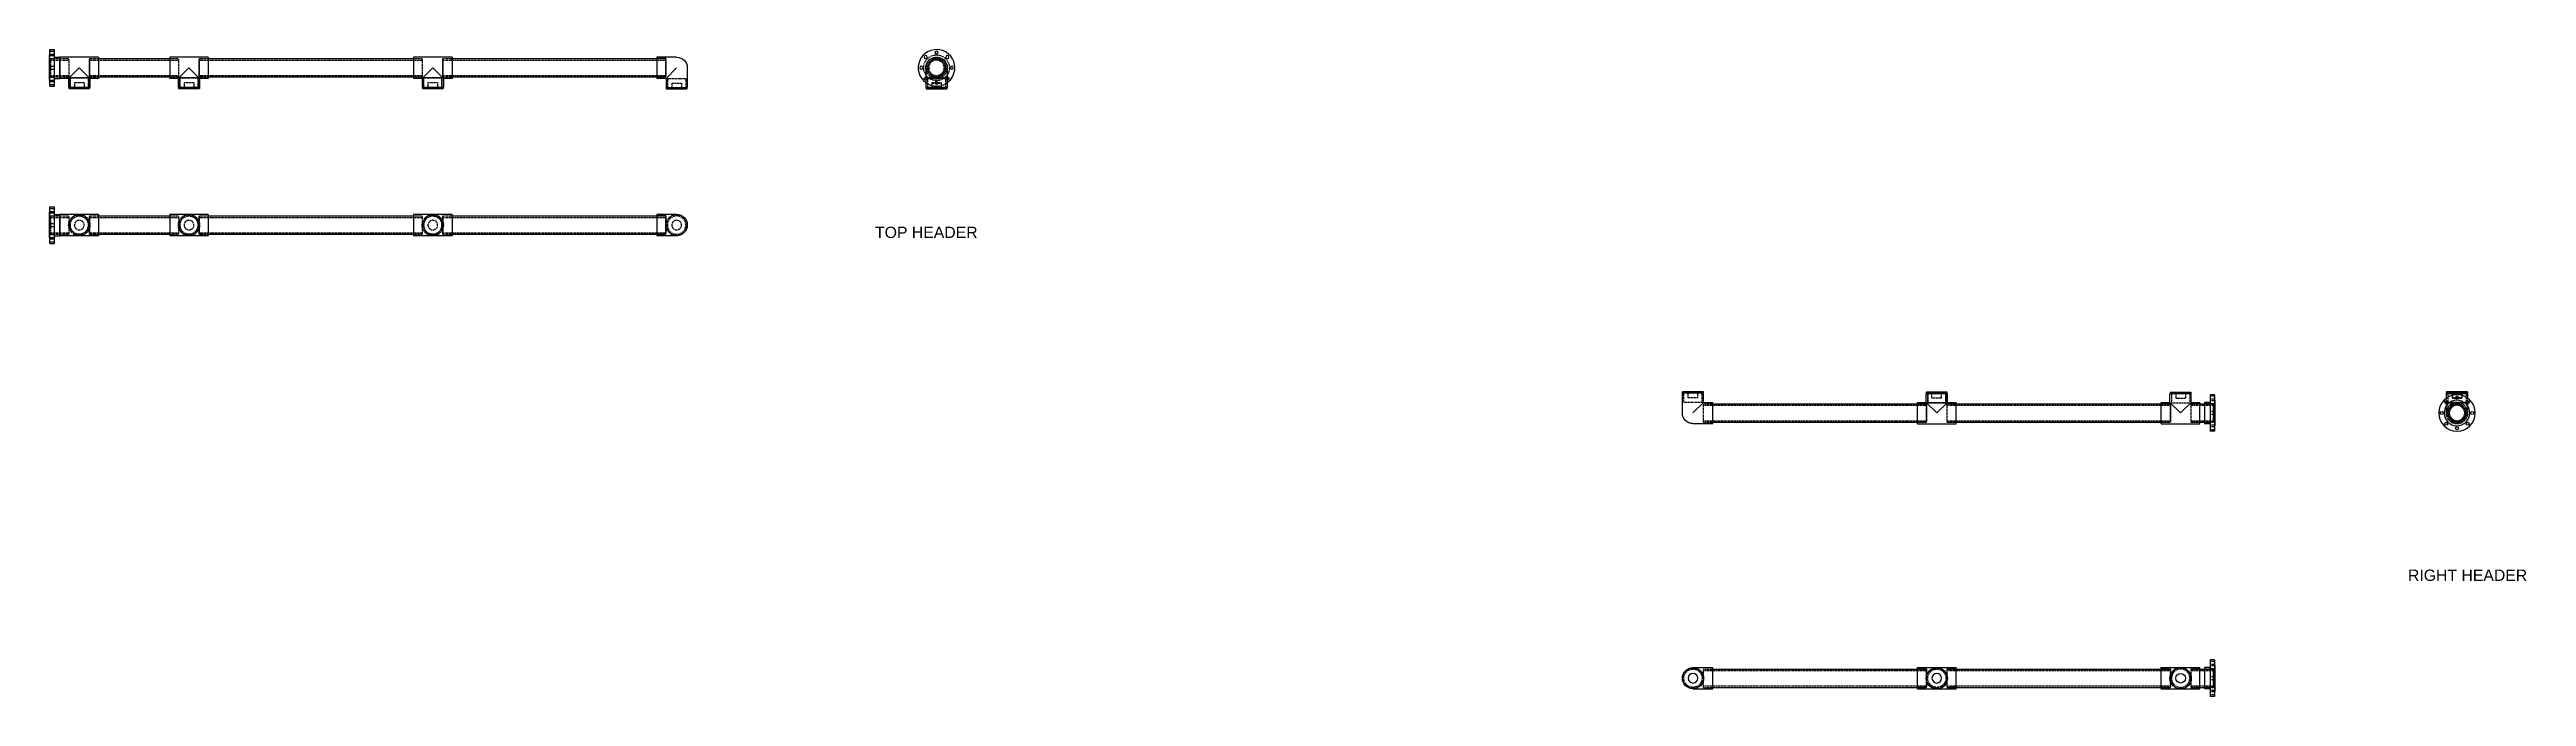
# Model space of a CAD drawing. Header units: inches. Extents: x 384 to 2495, y 344 to 1371.
# Drawn here: x 384 to 994, y 409 to 568 of the extents above; entities that cross this region are included whole.
import ezdxf

# ---------------------------------------------------------------- set-up
doc = ezdxf.new("R2010")
doc.units = ezdxf.units.IN
doc.header["$MEASUREMENT"] = 0
doc.linetypes.add('HIDDEN', pattern=[0.375, 0.25, -0.125])
doc.layers.add('HIDDEN', color=4, linetype='HIDDEN')
doc.layers.add('VISIBLE', color=7, linetype='Continuous')
doc.styles.get("Standard").update_dxf_attribs({"font": 'arial.ttf'})

msp = doc.modelspace()

# ---------------------------------------------------------------- texts
at = {"layer": 'VISIBLE', "attachment_point": 1}
for s, insert, char_height in [('TOP HEADER', (587.16, 524.39), 2.78), ('RIGHT HEADER', (964.4, 439.96), 2.7796)]:
    msp.add_mtext_dynamic_manual_height_columns(s, width=33.2666, gutter_width=1, heights=[0], dxfattribs=dict(at, insert=insert, char_height=char_height))

# ---------------------------------------------------------------- linework, layer by layer
at = {"layer": 'HIDDEN'}
for p, q in [((384.08, 567.64), (385.2, 567.64)), ((384.08, 566.89), (385.2, 566.89)), ((384.02, 565.67), (384.08, 565.67)), ((384.02, 561.37), (384.08, 561.37)), ((384.08, 566.55), (385.2, 566.55)), ((384.08, 565.8), (385.2, 565.8)), ((384.08, 565.41), (384.33, 565.41)), ((384.08, 563.89), (385.2, 563.89)), ((384.08, 563.14), (385.2, 563.14)), ((384.08, 561.63), (384.33, 561.63)), ((384.08, 561.24), (385.2, 561.24)), ((384.33, 561.27), (384.33, 565.77)), ((384.33, 565.77), (388.83, 565.77)), ((384.33, 561.27), (384.33, 565.77)), ((384.33, 565.77), (386.58, 565.77)), ((384.33, 565.41), (388.83, 565.41)), ((384.33, 561.63), (388.83, 561.63)), ((384.33, 561.27), (388.83, 561.27)), ((384.33, 561.27), (386.58, 561.27)), ((386.58, 565.77), (388.83, 565.77)), ((386.58, 561.27), (388.83, 561.27)), ((388.83, 561.27), (388.83, 565.77)), ((388.83, 561.27), (388.83, 565.77)), ((389.08, 561.02), (393.58, 561.02)), ((389.08, 561.02), (389.08, 558.77)), ((393.58, 561.02), (389.08, 561.02)), ((389.08, 558.77), (389.08, 561.02)), ((393.58, 561.02), (393.58, 558.77)), ((393.58, 558.77), (393.58, 561.02)), ((393.83, 565.77), (393.83, 561.27)), ((393.83, 565.77), (396.08, 565.77)), ((393.83, 561.27), (393.83, 565.77)), ((393.83, 565.77), (396.08, 565.77)), ((393.83, 565.41), (415.83, 565.41)), ((393.83, 561.63), (415.83, 561.63)), ((393.83, 561.27), (396.08, 561.27)), ((393.83, 561.27), (396.08, 561.27)), ((413.58, 565.77), (415.83, 565.77)), ((413.58, 565.77), (415.83, 565.77)), ((413.58, 561.27), (415.83, 561.27)), ((413.58, 561.27), (415.83, 561.27)), ((415.83, 561.27), (415.83, 565.77)), ((415.83, 561.27), (415.83, 565.77)), ((416.08, 561.02), (420.58, 561.02)), ((416.08, 561.02), (416.08, 558.77)), ((420.58, 561.02), (416.08, 561.02)), ((416.08, 558.77), (416.08, 561.02)), ((420.58, 561.02), (420.58, 558.77)), ((420.58, 558.77), (420.58, 561.02)), ((420.83, 565.77), (420.83, 561.27)), ((420.83, 565.77), (423.08, 565.77)), ((420.83, 561.27), (420.83, 565.77)), ((420.83, 565.77), (423.08, 565.77)), ((420.83, 565.41), (475.83, 565.41)), ((420.83, 561.63), (475.83, 561.63)), ((420.83, 561.27), (423.08, 561.27)), ((420.83, 561.27), (423.08, 561.27)), ((473.58, 565.77), (475.83, 565.77)), ((473.58, 565.77), (475.83, 565.77)), ((473.58, 561.27), (475.83, 561.27)), ((473.58, 561.27), (475.83, 561.27)), ((475.83, 561.27), (475.83, 565.77)), ((475.83, 561.27), (475.83, 565.77)), ((476.08, 561.02), (480.58, 561.02)), ((476.08, 561.02), (476.08, 558.77)), ((480.58, 561.02), (476.08, 561.02)), ((476.08, 558.77), (476.08, 561.02)), ((480.58, 561.02), (480.58, 558.77)), ((480.58, 558.77), (480.58, 561.02)), ((480.83, 565.77), (480.83, 561.27)), ((480.83, 565.77), (483.08, 565.77)), ((480.83, 561.27), (480.83, 565.77)), ((480.83, 565.77), (483.08, 565.77)), ((480.83, 565.41), (535.7, 565.41)), ((480.83, 561.63), (535.7, 561.63)), ((480.83, 561.27), (483.08, 561.27)), ((480.83, 561.27), (483.08, 561.27)), ((533.45, 565.77), (535.7, 565.77)), ((535.7, 565.77), (533.45, 565.77)), ((533.45, 561.27), (535.7, 561.27)), ((535.7, 561.27), (533.45, 561.27)), ((535.7, 561.27), (535.7, 565.77)), ((535.7, 565.77), (535.7, 561.27)), ((536.08, 560.89), (540.58, 560.89)), ((536.08, 560.89), (536.08, 558.64)), ((536.08, 560.89), (540.58, 560.89)), ((536.08, 560.89), (536.08, 558.64)), ((540.58, 560.89), (540.58, 558.64)), ((540.58, 560.89), (540.58, 558.64)), ((600.04, 561.02), (602.29, 561.02)), ((600.04, 561.02), (600.04, 560.89)), ((604.54, 561.02), (600.04, 561.02)), ((600.04, 560.89), (600.04, 561.02)), ((600.04, 560.89), (602.29, 560.89)), ((600.04, 560.89), (600.04, 558.64)), ((600.04, 560.89), (602.29, 560.89)), ((600.04, 560.89), (600.04, 558.64)), ((602.29, 561.02), (604.54, 561.02)), ((602.29, 560.89), (604.54, 560.89)), ((602.29, 560.89), (604.54, 560.89)), ((604.54, 561.02), (604.54, 560.89)), ((604.54, 560.89), (604.54, 561.02)), ((604.54, 560.89), (604.54, 558.64)), ((604.54, 560.89), (604.54, 558.64)), ((384.08, 560.49), (385.2, 560.49)), ((384.08, 560.14), (385.2, 560.14)), ((384.08, 559.39), (385.2, 559.39)), ((390.14, 559.89), (392.52, 559.89)), ((390.14, 559.89), (390.14, 558.43)), ((392.52, 559.89), (392.52, 558.43)), ((417.14, 559.89), (419.52, 559.89)), ((417.14, 559.89), (417.14, 558.43)), ((419.52, 559.89), (419.52, 558.43)), ((477.14, 559.89), (479.52, 559.89)), ((477.14, 559.89), (477.14, 558.43)), ((479.52, 559.89), (479.52, 558.43)), ((537.14, 559.77), (539.52, 559.77)), ((537.14, 559.77), (537.14, 558.3)), ((539.52, 559.77), (539.52, 558.3)), ((599.68, 558.77), (604.89, 558.77)), ((599.73, 558.72), (602.29, 558.72)), ((599.73, 558.72), (599.73, 558.64)), ((599.73, 558.43), (602.29, 558.43)), ((601.1, 559.89), (603.47, 559.89)), ((601.1, 559.89), (601.1, 559.77)), ((601.1, 559.77), (603.47, 559.77)), ((601.1, 559.77), (601.1, 558.3)), ((602.29, 558.72), (604.84, 558.72)), ((602.29, 558.43), (604.84, 558.43)), ((603.47, 559.89), (603.47, 559.77)), ((603.47, 559.77), (603.47, 558.3)), ((604.84, 558.72), (604.84, 558.64)), ((384.02, 526.94), (384.08, 526.94)), ((384.08, 528.91), (385.2, 528.91)), ((384.08, 528.16), (385.2, 528.16)), ((384.08, 527.82), (385.2, 527.82)), ((384.08, 527.07), (385.2, 527.07)), ((384.08, 526.68), (384.33, 526.68)), ((384.08, 525.16), (385.2, 525.16)), ((384.08, 524.41), (385.2, 524.41)), ((384.33, 522.54), (384.33, 527.04)), ((384.33, 527.04), (388.83, 527.04)), ((384.33, 522.54), (384.33, 527.04)), ((384.33, 527.04), (386.58, 527.04)), ((384.33, 526.68), (388.83, 526.68)), ((386.58, 527.04), (388.83, 527.04)), ((388.83, 522.54), (388.83, 527.04)), ((388.83, 524.79), (388.83, 527.04)), ((388.83, 522.54), (388.83, 524.79)), ((393.83, 527.04), (393.83, 522.54)), ((393.83, 527.04), (396.08, 527.04)), ((393.83, 524.79), (393.83, 527.04)), ((393.83, 527.04), (396.08, 527.04)), ((393.83, 526.68), (415.83, 526.68)), ((393.83, 522.54), (393.83, 524.79)), ((413.58, 527.04), (415.83, 527.04)), ((413.58, 527.04), (415.83, 527.04)), ((415.83, 522.54), (415.83, 527.04)), ((415.83, 524.79), (415.83, 527.04)), ((415.83, 522.54), (415.83, 524.79)), ((420.83, 527.04), (420.83, 522.54)), ((420.83, 527.04), (423.08, 527.04)), ((420.83, 524.79), (420.83, 527.04)), ((420.83, 527.04), (423.08, 527.04)), ((420.83, 526.68), (475.83, 526.68)), ((420.83, 522.54), (420.83, 524.79)), ((473.58, 527.04), (475.83, 527.04)), ((473.58, 527.04), (475.83, 527.04)), ((475.83, 522.54), (475.83, 527.04)), ((475.83, 524.79), (475.83, 527.04)), ((475.83, 522.54), (475.83, 524.79)), ((480.83, 527.04), (480.83, 522.54)), ((480.83, 527.04), (483.08, 527.04)), ((480.83, 524.79), (480.83, 527.04)), ((480.83, 527.04), (483.08, 527.04)), ((480.83, 526.68), (535.7, 526.68)), ((480.83, 522.54), (480.83, 524.79)), ((533.45, 527.04), (535.7, 527.04)), ((535.7, 527.04), (533.45, 527.04)), ((535.7, 522.54), (535.7, 527.04)), ((535.7, 527.04), (535.7, 522.54)), ((384.02, 522.64), (384.08, 522.64)), ((384.08, 522.9), (384.33, 522.9)), ((384.08, 522.51), (385.2, 522.51)), ((384.08, 521.76), (385.2, 521.76)), ((384.08, 521.41), (385.2, 521.41)), ((384.08, 520.66), (385.2, 520.66)), ((384.33, 522.9), (388.83, 522.9)), ((384.33, 522.54), (388.83, 522.54)), ((384.33, 522.54), (386.58, 522.54)), ((386.58, 522.54), (388.83, 522.54)), ((393.83, 522.9), (415.83, 522.9)), ((393.83, 522.54), (396.08, 522.54)), ((393.83, 522.54), (396.08, 522.54)), ((413.58, 522.54), (415.83, 522.54)), ((413.58, 522.54), (415.83, 522.54)), ((420.83, 522.9), (475.83, 522.9)), ((420.83, 522.54), (423.08, 522.54)), ((420.83, 522.54), (423.08, 522.54)), ((473.58, 522.54), (475.83, 522.54)), ((473.58, 522.54), (475.83, 522.54)), ((480.83, 522.9), (535.7, 522.9)), ((480.83, 522.54), (483.08, 522.54)), ((480.83, 522.54), (483.08, 522.54)), ((533.45, 522.54), (535.7, 522.54)), ((535.7, 522.54), (533.45, 522.54)), ((786.2, 481.14), (786.2, 483.39)), ((786.2, 481.14), (786.2, 483.39)), ((787.26, 482.27), (787.26, 483.74)), ((789.64, 482.27), (787.26, 482.27)), ((789.64, 482.27), (789.64, 483.74)), ((790.7, 481.14), (790.7, 483.39)), ((790.7, 481.14), (790.7, 483.39)), ((846.2, 481.02), (846.2, 483.27)), ((846.2, 483.27), (846.2, 481.02)), ((847.26, 482.14), (847.26, 483.61)), ((849.64, 482.14), (847.26, 482.14)), ((849.64, 482.14), (849.64, 483.61)), ((850.7, 481.02), (850.7, 483.27)), ((850.7, 483.27), (850.7, 481.02)), ((906.2, 483.27), (906.2, 481.02)), ((906.2, 483.27), (906.2, 481.02)), ((907.26, 483.61), (907.26, 482.14)), ((907.26, 482.14), (909.64, 482.14)), ((909.64, 483.61), (909.64, 482.14)), ((910.7, 483.27), (910.7, 481.02)), ((910.7, 483.27), (910.7, 481.02)), ((916.82, 482.64), (915.69, 482.64)), ((916.82, 481.89), (915.69, 481.89)), ((916.82, 481.55), (915.69, 481.55)), ((973.84, 481.54), (973.84, 482.17)), ((973.85, 478.52), (973.85, 483.27)), ((979.01, 483.44), (973.91, 483.44)), ((979.01, 483.39), (973.91, 483.39)), ((974.21, 483.32), (974.21, 483.44)), ((974.21, 483.32), (974.21, 483.39)), ((974.21, 483.27), (974.21, 481.02)), ((974.21, 483.27), (974.21, 481.02)), ((975.27, 483.61), (975.27, 483.74)), ((975.27, 483.61), (975.27, 482.14)), ((976.46, 482.27), (975.27, 482.27)), ((975.27, 482.14), (977.65, 482.14)), ((977.65, 482.27), (976.46, 482.27)), ((977.65, 483.61), (977.65, 483.74)), ((977.65, 483.61), (977.65, 482.14)), ((978.71, 483.32), (978.71, 483.44)), ((978.71, 483.32), (978.71, 483.39)), ((978.71, 483.27), (978.71, 481.02)), ((978.71, 483.27), (978.71, 481.02)), ((979.07, 478.52), (979.07, 483.27)), ((979.09, 481.54), (979.09, 482.17)), ((790.7, 481.14), (786.2, 481.14)), ((790.7, 481.14), (786.2, 481.14)), ((791.07, 476.27), (791.07, 480.77)), ((791.07, 480.77), (793.32, 480.77)), ((791.07, 476.27), (791.07, 480.77)), ((791.07, 480.77), (793.32, 480.77)), ((791.07, 480.41), (845.95, 480.41)), ((791.07, 476.63), (845.95, 476.63)), ((791.07, 476.27), (793.32, 476.27)), ((791.07, 476.27), (793.32, 476.27)), ((843.7, 480.77), (845.95, 480.77)), ((845.95, 480.77), (843.7, 480.77)), ((843.7, 476.27), (845.95, 476.27)), ((845.95, 476.27), (843.7, 476.27)), ((845.95, 476.27), (845.95, 480.77)), ((845.95, 480.77), (845.95, 476.27)), ((850.7, 481.02), (846.2, 481.02)), ((846.2, 481.02), (850.7, 481.02)), ((850.95, 480.77), (850.95, 476.27)), ((850.95, 480.77), (853.2, 480.77)), ((850.95, 480.77), (850.95, 476.27)), ((853.2, 480.77), (850.95, 480.77)), ((850.95, 480.41), (905.95, 480.41)), ((850.95, 476.63), (905.95, 476.63)), ((850.95, 476.27), (853.2, 476.27)), ((853.2, 476.27), (850.95, 476.27)), ((903.7, 480.77), (905.95, 480.77)), ((905.95, 480.77), (903.7, 480.77)), ((903.7, 476.27), (905.95, 476.27)), ((905.95, 476.27), (903.7, 476.27)), ((905.95, 476.27), (905.95, 480.77)), ((905.95, 480.77), (905.95, 476.27)), ((906.2, 481.02), (910.7, 481.02)), ((906.2, 481.02), (910.7, 481.02)), ((910.95, 480.77), (910.95, 476.27)), ((910.95, 480.77), (913.2, 480.77)), ((910.95, 480.77), (910.95, 476.27)), ((913.2, 480.77), (910.95, 480.77)), ((910.95, 480.41), (916.57, 480.41)), ((910.95, 476.63), (916.57, 476.63)), ((910.95, 476.27), (913.2, 476.27)), ((913.2, 476.27), (910.95, 476.27)), ((914.32, 480.77), (916.57, 480.77)), ((916.57, 480.77), (914.32, 480.77)), ((914.32, 476.27), (916.57, 476.27)), ((916.57, 476.27), (914.32, 476.27)), ((916.82, 480.8), (915.69, 480.8)), ((916.82, 478.89), (915.69, 478.89)), ((916.82, 478.14), (915.69, 478.14)), ((916.82, 476.24), (915.69, 476.24)), ((916.82, 475.49), (915.69, 475.49)), ((916.57, 476.27), (916.57, 480.77)), ((916.57, 480.77), (916.57, 476.27)), ((916.82, 480.41), (916.57, 480.41)), ((916.82, 476.63), (916.57, 476.63)), ((916.88, 480.67), (916.82, 480.67)), ((916.88, 476.37), (916.82, 476.37)), ((973.84, 478.52), (973.84, 480.8)), ((978.71, 481.14), (974.21, 481.14)), ((978.71, 481.14), (974.21, 481.14)), ((974.21, 481.02), (976.46, 481.02)), ((974.21, 481.02), (976.46, 481.02)), ((976.46, 481.02), (978.71, 481.02)), ((976.46, 481.02), (978.71, 481.02)), ((979.09, 478.52), (979.09, 480.8)), ((916.82, 475.14), (915.69, 475.14)), ((916.82, 474.39), (915.69, 474.39)), ((791.07, 410.97), (791.07, 415.47)), ((791.07, 415.47), (793.32, 415.47)), ((791.07, 413.22), (791.07, 415.47)), ((791.07, 415.47), (793.32, 415.47)), ((791.07, 415.11), (845.95, 415.11)), ((843.7, 415.47), (845.95, 415.47)), ((845.95, 415.47), (843.7, 415.47)), ((845.95, 410.97), (845.95, 415.47)), ((845.95, 415.47), (845.95, 410.97)), ((850.95, 415.47), (850.95, 410.97)), ((850.95, 415.47), (853.2, 415.47)), ((850.95, 415.47), (850.95, 410.97)), ((853.2, 415.47), (850.95, 415.47)), ((850.95, 415.11), (905.95, 415.11)), ((903.7, 415.47), (905.95, 415.47)), ((905.95, 415.47), (903.7, 415.47)), ((905.95, 410.97), (905.95, 415.47)), ((905.95, 415.47), (905.95, 410.97)), ((910.95, 415.47), (910.95, 410.97)), ((910.95, 415.47), (913.2, 415.47)), ((910.95, 415.47), (910.95, 410.97)), ((913.2, 415.47), (910.95, 415.47)), ((910.95, 415.11), (916.57, 415.11)), ((914.32, 415.47), (916.57, 415.47)), ((916.57, 415.47), (914.32, 415.47)), ((916.82, 417.34), (915.69, 417.34)), ((916.82, 416.59), (915.69, 416.59)), ((916.82, 416.24), (915.69, 416.24)), ((916.82, 415.49), (915.69, 415.49)), ((916.57, 410.97), (916.57, 415.47)), ((916.57, 415.47), (916.57, 410.97)), ((916.82, 415.11), (916.57, 415.11)), ((916.88, 415.37), (916.82, 415.37)), ((791.07, 410.97), (791.07, 413.22)), ((791.07, 411.32), (845.95, 411.32)), ((791.07, 410.97), (793.32, 410.97)), ((791.07, 410.97), (793.32, 410.97)), ((843.7, 410.97), (845.95, 410.97)), ((845.95, 410.97), (843.7, 410.97)), ((850.95, 411.32), (905.95, 411.32)), ((850.95, 410.97), (853.2, 410.97)), ((853.2, 410.97), (850.95, 410.97)), ((903.7, 410.97), (905.95, 410.97)), ((905.95, 410.97), (903.7, 410.97)), ((910.95, 411.32), (916.57, 411.32)), ((910.95, 410.97), (913.2, 410.97)), ((913.2, 410.97), (910.95, 410.97)), ((914.32, 410.97), (916.57, 410.97)), ((916.57, 410.97), (914.32, 410.97)), ((916.82, 413.59), (915.69, 413.59)), ((916.82, 412.84), (915.69, 412.84)), ((916.82, 410.94), (915.69, 410.94)), ((916.82, 410.19), (915.69, 410.19)), ((916.82, 409.84), (915.69, 409.84)), ((916.82, 409.09), (915.69, 409.09)), ((916.82, 411.32), (916.57, 411.32)), ((916.88, 411.07), (916.82, 411.07))]:
    msp.add_line(p, q, dxfattribs=at)
for centre, radius in [((602.29, 563.52), 3.16), ((602.29, 563.52), 2.25), ((391.33, 524.79), 2.25), ((418.33, 524.79), 2.25), ((478.33, 524.79), 2.25), ((976.46, 478.52), 2.61), ((976.46, 478.52), 2.25), ((788.45, 413.22), 2.25), ((848.45, 413.22), 2.25)]:
    msp.add_circle(centre, radius, dxfattribs=at)
at = {"layer": 'HIDDEN', "extrusion": (0, 0, -1)}
for centre, radius in [((-602.29, 563.52), 2.25), ((-602.29, 563.52), 2.15), ((-602.29, 563.52), 1.89), ((-602.29, 559.77), 0.375), ((-391.33, 524.79), 2.55), ((-391.33, 524.79), 2.25), ((-391.33, 524.79), 1.19), ((-418.33, 524.79), 2.55), ((-418.33, 524.79), 2.25), ((-418.33, 524.79), 1.19), ((-478.33, 524.79), 2.55), ((-478.33, 524.79), 2.25), ((-478.33, 524.79), 1.19), ((-538.33, 524.79), 2.55), ((-538.33, 524.79), 2.25), ((-538.33, 524.79), 2.25), ((-538.33, 524.79), 1.19), ((-976.46, 478.52), 2.62), ((-976.46, 478.52), 2.25), ((-908.45, 413.22), 2.25)]:
    msp.add_circle(centre, radius, dxfattribs=at)
for centre, radius, start, end in [((-599.63, 560.87), 0.375, 94.07532, 180), ((-599.63, 560.87), 0.375, 180, 265.92468), ((-602.29, 563.52), 2.62, 270, 353.74541), ((-602.29, 563.52), 2.62, 186.25459, 270), ((-604.94, 560.87), 0.375, 274.07532, 85.92468), ((-391.33, 524.79), 2.62, 270, 90), ((-391.33, 524.79), 2.62, 90, 270), ((-418.33, 524.79), 2.62, 270, 90), ((-418.33, 524.79), 2.62, 90, 270), ((-478.33, 524.79), 2.62, 270, 90), ((-478.33, 524.79), 2.62, 90, 270), ((-538.33, 524.79), 2.61, 270, 90)]:
    msp.add_arc(centre, radius, start, end, dxfattribs=at)
at = {"layer": 'HIDDEN'}
for radius, start, end in [(2.61, 180, 0), (4.5, 234.31467, 305.68533)]:
    msp.add_arc((602.29, 563.52), radius, start, end, dxfattribs=at)
at = {"layer": 'VISIBLE'}
for p, q in [((384.08, 559.02), (384.08, 568.02)), ((384.08, 568.02), (385.2, 568.02)), ((385.2, 559.02), (385.2, 568.02)), ((384.02, 560.36), (384.02, 566.67)), ((384.02, 566.67), (384.08, 566.67)), ((385.2, 566.14), (386.58, 566.14)), ((385.2, 560.89), (386.58, 560.89)), ((386.58, 566.14), (386.58, 560.89)), ((396.08, 566.14), (386.58, 566.14)), ((386.58, 560.89), (386.58, 566.14)), ((388.7, 560.89), (386.58, 560.89)), ((388.7, 560.89), (391.33, 563.52)), ((388.7, 560.89), (388.7, 558.77)), ((391.33, 563.52), (393.95, 560.89)), ((396.08, 560.89), (393.95, 560.89)), ((393.95, 560.89), (393.95, 558.77)), ((396.08, 566.14), (396.08, 560.89)), ((396.08, 565.77), (413.58, 565.77)), ((396.08, 561.27), (413.58, 561.27)), ((413.58, 566.14), (413.58, 560.89)), ((423.08, 566.14), (413.58, 566.14)), ((415.7, 560.89), (413.58, 560.89)), ((415.7, 560.89), (418.33, 563.52)), ((415.7, 560.89), (415.7, 558.77)), ((418.33, 563.52), (420.95, 560.89)), ((423.08, 560.89), (420.95, 560.89)), ((420.95, 560.89), (420.95, 558.77)), ((423.08, 566.14), (423.08, 560.89)), ((423.08, 565.77), (473.58, 565.77)), ((423.08, 561.27), (473.58, 561.27)), ((473.58, 566.14), (473.58, 560.89)), ((483.08, 566.14), (473.58, 566.14)), ((475.7, 560.89), (473.58, 560.89)), ((475.7, 560.89), (478.33, 563.52)), ((475.7, 560.89), (475.7, 558.77)), ((478.33, 563.52), (480.95, 560.89)), ((483.08, 560.89), (480.95, 560.89)), ((480.95, 560.89), (480.95, 558.77)), ((483.08, 566.14), (483.08, 560.89)), ((483.08, 565.77), (533.45, 565.77)), ((483.08, 561.27), (533.45, 561.27)), ((533.45, 566.13), (533.45, 560.91)), ((538.33, 566.13), (533.45, 566.13)), ((535.72, 560.91), (533.45, 560.91)), ((535.72, 560.91), (538.33, 563.52)), ((535.72, 560.91), (535.72, 558.64)), ((540.94, 563.52), (540.94, 558.64)), ((599.66, 563.52), (599.66, 558.77)), ((599.68, 563.52), (599.68, 558.64)), ((604.89, 563.52), (604.89, 558.64)), ((604.91, 563.52), (604.91, 558.77)), ((384.02, 560.36), (384.08, 560.36)), ((384.08, 559.02), (385.2, 559.02)), ((388.7, 558.77), (393.95, 558.77)), ((388.78, 558.72), (393.88, 558.72)), ((388.78, 558.72), (388.78, 558.43)), ((388.78, 558.43), (393.88, 558.43)), ((389.08, 558.77), (389.08, 558.72)), ((393.58, 558.77), (393.58, 558.72)), ((393.88, 558.72), (393.88, 558.43)), ((415.7, 558.77), (420.95, 558.77)), ((415.78, 558.72), (420.88, 558.72)), ((415.78, 558.72), (415.78, 558.43)), ((415.78, 558.43), (420.88, 558.43)), ((416.08, 558.77), (416.08, 558.72)), ((420.58, 558.77), (420.58, 558.72)), ((420.88, 558.72), (420.88, 558.43)), ((475.7, 558.77), (480.95, 558.77)), ((475.78, 558.72), (480.88, 558.72)), ((475.78, 558.72), (475.78, 558.43)), ((475.78, 558.43), (480.88, 558.43)), ((476.08, 558.77), (476.08, 558.72)), ((480.58, 558.77), (480.58, 558.72)), ((480.88, 558.72), (480.88, 558.43)), ((535.72, 558.64), (540.94, 558.64)), ((535.78, 558.6), (540.88, 558.6)), ((535.78, 558.6), (535.78, 558.3)), ((535.78, 558.3), (540.88, 558.3)), ((536.08, 558.64), (536.08, 558.6)), ((540.58, 558.64), (540.58, 558.6)), ((540.88, 558.6), (540.88, 558.3)), ((599.66, 558.77), (599.68, 558.77)), ((599.68, 558.64), (602.29, 558.64)), ((599.73, 558.64), (599.73, 558.6)), ((599.73, 558.6), (602.29, 558.6)), ((599.73, 558.6), (599.73, 558.3)), ((599.73, 558.3), (602.29, 558.3)), ((600.04, 558.64), (600.04, 558.6)), ((602.29, 558.64), (604.89, 558.64)), ((602.29, 558.6), (604.84, 558.6)), ((602.29, 558.3), (604.84, 558.3)), ((604.54, 558.64), (604.54, 558.6)), ((604.84, 558.64), (604.84, 558.6)), ((604.84, 558.6), (604.84, 558.3)), ((604.89, 558.77), (604.91, 558.77)), ((384.02, 521.63), (384.02, 527.95)), ((384.02, 527.95), (384.08, 527.95)), ((384.08, 520.29), (384.08, 529.29)), ((384.08, 529.29), (385.2, 529.29)), ((385.2, 520.29), (385.2, 529.29)), ((385.2, 527.41), (386.58, 527.41)), ((386.58, 527.41), (386.58, 522.16)), ((396.08, 527.41), (386.58, 527.41)), ((386.58, 522.16), (386.58, 527.41)), ((396.08, 527.41), (396.08, 522.16)), ((396.08, 527.04), (413.58, 527.04)), ((413.58, 527.41), (413.58, 522.16)), ((423.08, 527.41), (413.58, 527.41)), ((423.08, 527.41), (423.08, 522.16)), ((423.08, 527.04), (473.58, 527.04)), ((473.58, 527.41), (473.58, 522.16)), ((483.08, 527.41), (473.58, 527.41)), ((483.08, 527.41), (483.08, 522.16)), ((483.08, 527.04), (533.45, 527.04)), ((533.45, 527.4), (533.45, 522.18)), ((538.33, 527.4), (533.45, 527.4)), ((384.02, 521.63), (384.08, 521.63)), ((384.08, 520.29), (385.2, 520.29)), ((385.2, 522.16), (386.58, 522.16)), ((396.08, 522.16), (386.58, 522.16)), ((396.08, 522.54), (413.58, 522.54)), ((423.08, 522.16), (413.58, 522.16)), ((423.08, 522.54), (473.58, 522.54)), ((483.08, 522.16), (473.58, 522.16)), ((483.08, 522.54), (533.45, 522.54)), ((538.33, 522.18), (533.45, 522.18)), ((791.06, 483.39), (785.84, 483.39)), ((785.84, 478.52), (785.84, 483.39)), ((791, 483.74), (785.9, 483.74)), ((785.9, 483.44), (785.9, 483.74)), ((791, 483.44), (785.9, 483.44)), ((786.2, 483.39), (786.2, 483.44)), ((790.7, 483.39), (790.7, 483.44)), ((791, 483.44), (791, 483.74)), ((791.06, 481.13), (791.06, 483.39)), ((851.07, 483.27), (845.82, 483.27)), ((845.82, 481.14), (845.82, 483.27)), ((851, 483.61), (845.9, 483.61)), ((845.9, 483.32), (845.9, 483.61)), ((851, 483.32), (845.9, 483.32)), ((846.2, 483.27), (846.2, 483.32)), ((850.7, 483.27), (850.7, 483.32)), ((851, 483.32), (851, 483.61)), ((851.07, 481.14), (851.07, 483.27)), ((911.07, 483.27), (905.82, 483.27)), ((905.82, 481.14), (905.82, 483.27)), ((905.9, 483.61), (911, 483.61)), ((905.9, 483.61), (905.9, 483.32)), ((905.9, 483.32), (911, 483.32)), ((906.2, 483.32), (906.2, 483.27)), ((910.7, 483.32), (910.7, 483.27)), ((911, 483.61), (911, 483.32)), ((911.07, 481.14), (911.07, 483.27)), ((915.69, 483.02), (915.69, 474.02)), ((916.82, 483.02), (915.69, 483.02)), ((916.82, 483.02), (916.82, 474.02)), ((916.88, 481.67), (916.82, 481.67)), ((916.88, 481.67), (916.88, 475.36)), ((976.46, 483.27), (973.84, 483.27)), ((973.84, 482.17), (973.84, 483.27)), ((973.84, 480.8), (973.84, 481.54)), ((973.91, 483.39), (973.85, 483.39)), ((973.85, 483.27), (973.85, 483.39)), ((979.01, 483.74), (973.91, 483.74)), ((973.91, 483.61), (973.91, 483.74)), ((973.91, 483.61), (976.46, 483.61)), ((973.91, 483.61), (973.91, 483.32)), ((973.91, 483.32), (976.46, 483.32)), ((974.21, 483.32), (974.21, 483.27)), ((976.46, 483.61), (979.01, 483.61)), ((976.46, 483.32), (979.01, 483.32)), ((979.09, 483.27), (976.46, 483.27)), ((978.71, 483.32), (978.71, 483.27)), ((979.01, 483.61), (979.01, 483.74)), ((979.01, 483.61), (979.01, 483.32)), ((979.07, 483.39), (979.01, 483.39)), ((979.07, 483.27), (979.07, 483.39)), ((979.09, 482.17), (979.09, 483.27)), ((979.09, 480.8), (979.09, 481.54)), ((791.06, 481.13), (788.45, 478.52)), ((788.45, 475.91), (793.32, 475.91)), ((791.06, 481.13), (793.32, 481.13)), ((793.32, 475.91), (793.32, 481.13)), ((793.32, 480.77), (843.7, 480.77)), ((793.32, 476.27), (843.7, 476.27)), ((843.7, 475.89), (843.7, 481.14)), ((843.7, 481.14), (845.82, 481.14)), ((843.7, 475.89), (853.2, 475.89)), ((848.45, 478.52), (845.82, 481.14)), ((851.07, 481.14), (848.45, 478.52)), ((851.07, 481.14), (853.2, 481.14)), ((853.2, 475.89), (853.2, 481.14)), ((853.2, 480.77), (903.7, 480.77)), ((853.2, 476.27), (903.7, 476.27)), ((903.7, 475.89), (903.7, 481.14)), ((903.7, 481.14), (905.82, 481.14)), ((903.7, 475.89), (913.2, 475.89)), ((908.45, 478.52), (905.82, 481.14)), ((911.07, 481.14), (908.45, 478.52)), ((911.07, 481.14), (913.2, 481.14)), ((913.2, 475.89), (913.2, 481.14)), ((913.2, 480.77), (914.32, 480.77)), ((913.2, 476.27), (914.32, 476.27)), ((914.32, 481.14), (914.32, 475.89)), ((915.69, 481.14), (914.32, 481.14)), ((915.69, 475.89), (914.32, 475.89)), ((916.82, 474.02), (915.69, 474.02)), ((916.88, 475.36), (916.82, 475.36)), ((788.45, 415.83), (793.32, 415.83)), ((793.32, 413.22), (793.32, 415.83)), ((793.32, 415.47), (843.7, 415.47)), ((843.7, 413.22), (843.7, 415.84)), ((843.7, 415.84), (853.2, 415.84)), ((853.2, 413.22), (853.2, 415.84)), ((853.2, 415.47), (903.7, 415.47)), ((903.7, 413.22), (903.7, 415.84)), ((903.7, 415.84), (913.2, 415.84)), ((913.2, 413.22), (913.2, 415.84)), ((913.2, 415.47), (914.32, 415.47)), ((914.32, 415.84), (914.32, 410.59)), ((915.69, 415.84), (914.32, 415.84)), ((915.69, 417.72), (915.69, 408.72)), ((916.82, 417.72), (915.69, 417.72)), ((916.82, 417.72), (916.82, 408.72)), ((916.88, 416.37), (916.82, 416.37)), ((916.88, 416.37), (916.88, 410.06)), ((788.45, 410.61), (793.32, 410.61)), ((793.32, 410.61), (793.32, 413.22)), ((793.32, 410.97), (843.7, 410.97)), ((843.7, 410.59), (843.7, 413.22)), ((843.7, 410.59), (853.2, 410.59)), ((853.2, 410.59), (853.2, 413.22)), ((853.2, 410.97), (903.7, 410.97)), ((903.7, 410.59), (903.7, 413.22)), ((903.7, 410.59), (913.2, 410.59)), ((913.2, 410.59), (913.2, 413.22)), ((913.2, 410.97), (914.32, 410.97)), ((915.69, 410.59), (914.32, 410.59)), ((916.82, 408.72), (915.69, 408.72)), ((916.88, 410.06), (916.82, 410.06))]:
    msp.add_line(p, q, dxfattribs=at)
at = {"layer": 'VISIBLE', "extrusion": (0, 0, -1)}
for centre, radius in [((-602.29, 567.27), 0.375), ((-598.54, 563.52), 0.375), ((-599.63, 566.17), 0.375), ((-604.94, 566.17), 0.375), ((-606.04, 563.52), 0.375), ((-976.46, 478.52), 4.5), ((-976.46, 478.52), 3.16), ((-976.46, 478.52), 1.89), ((-908.45, 413.22), 2.55), ((-788.45, 413.22), 1.19), ((-848.45, 413.22), 1.19)]:
    msp.add_circle(centre, radius, dxfattribs=at)
at = {"layer": 'VISIBLE'}
for centre, radius in [((973.81, 481.17), 0.375), ((976.46, 482.27), 0.375), ((979.11, 481.17), 0.375), ((972.71, 478.52), 0.375), ((973.81, 475.87), 0.375), ((976.46, 478.52), 2.15), ((979.11, 475.87), 0.375), ((980.21, 478.52), 0.375), ((976.46, 474.77), 0.375), ((788.45, 413.22), 2.61), ((788.45, 413.22), 2.55), ((848.45, 413.22), 2.62), ((848.45, 413.22), 2.55), ((908.45, 413.22), 2.62), ((908.45, 413.22), 1.19)]:
    msp.add_circle(centre, radius, dxfattribs=at)
for start, end in [(0, 234.31467), (305.68533, 360)]:
    msp.add_arc((602.29, 563.52), 4.5, start, end, dxfattribs=at)
at = {"layer": 'VISIBLE', "extrusion": (0, 0, -1)}
for centre, radius, start, end in [((-538.33, 563.52), 2.61, 90, 180), ((-599.63, 560.87), 0.375, 265.92468, 94.07532), ((-602.29, 563.52), 2.63, 353.74541, 186.25459), ((-602.29, 563.52), 2.61, 0, 180), ((-604.94, 560.87), 0.375, 85.92468, 180), ((-604.94, 560.87), 0.375, 180, 274.07532), ((-538.33, 524.79), 2.61, 90, 270), ((-788.45, 478.52), 2.61, 270, 0)]:
    msp.add_arc(centre, radius, start, end, dxfattribs=at)

msp.set_redraw_order([(e.dxf.handle, doc.entitydb.next_handle()) for e in msp.query("TEXT MTEXT ATTDEF DIMENSION ARC_DIMENSION")])  # texts and dimensions are drawn at this point

doc.saveas('drawing.dxf')
